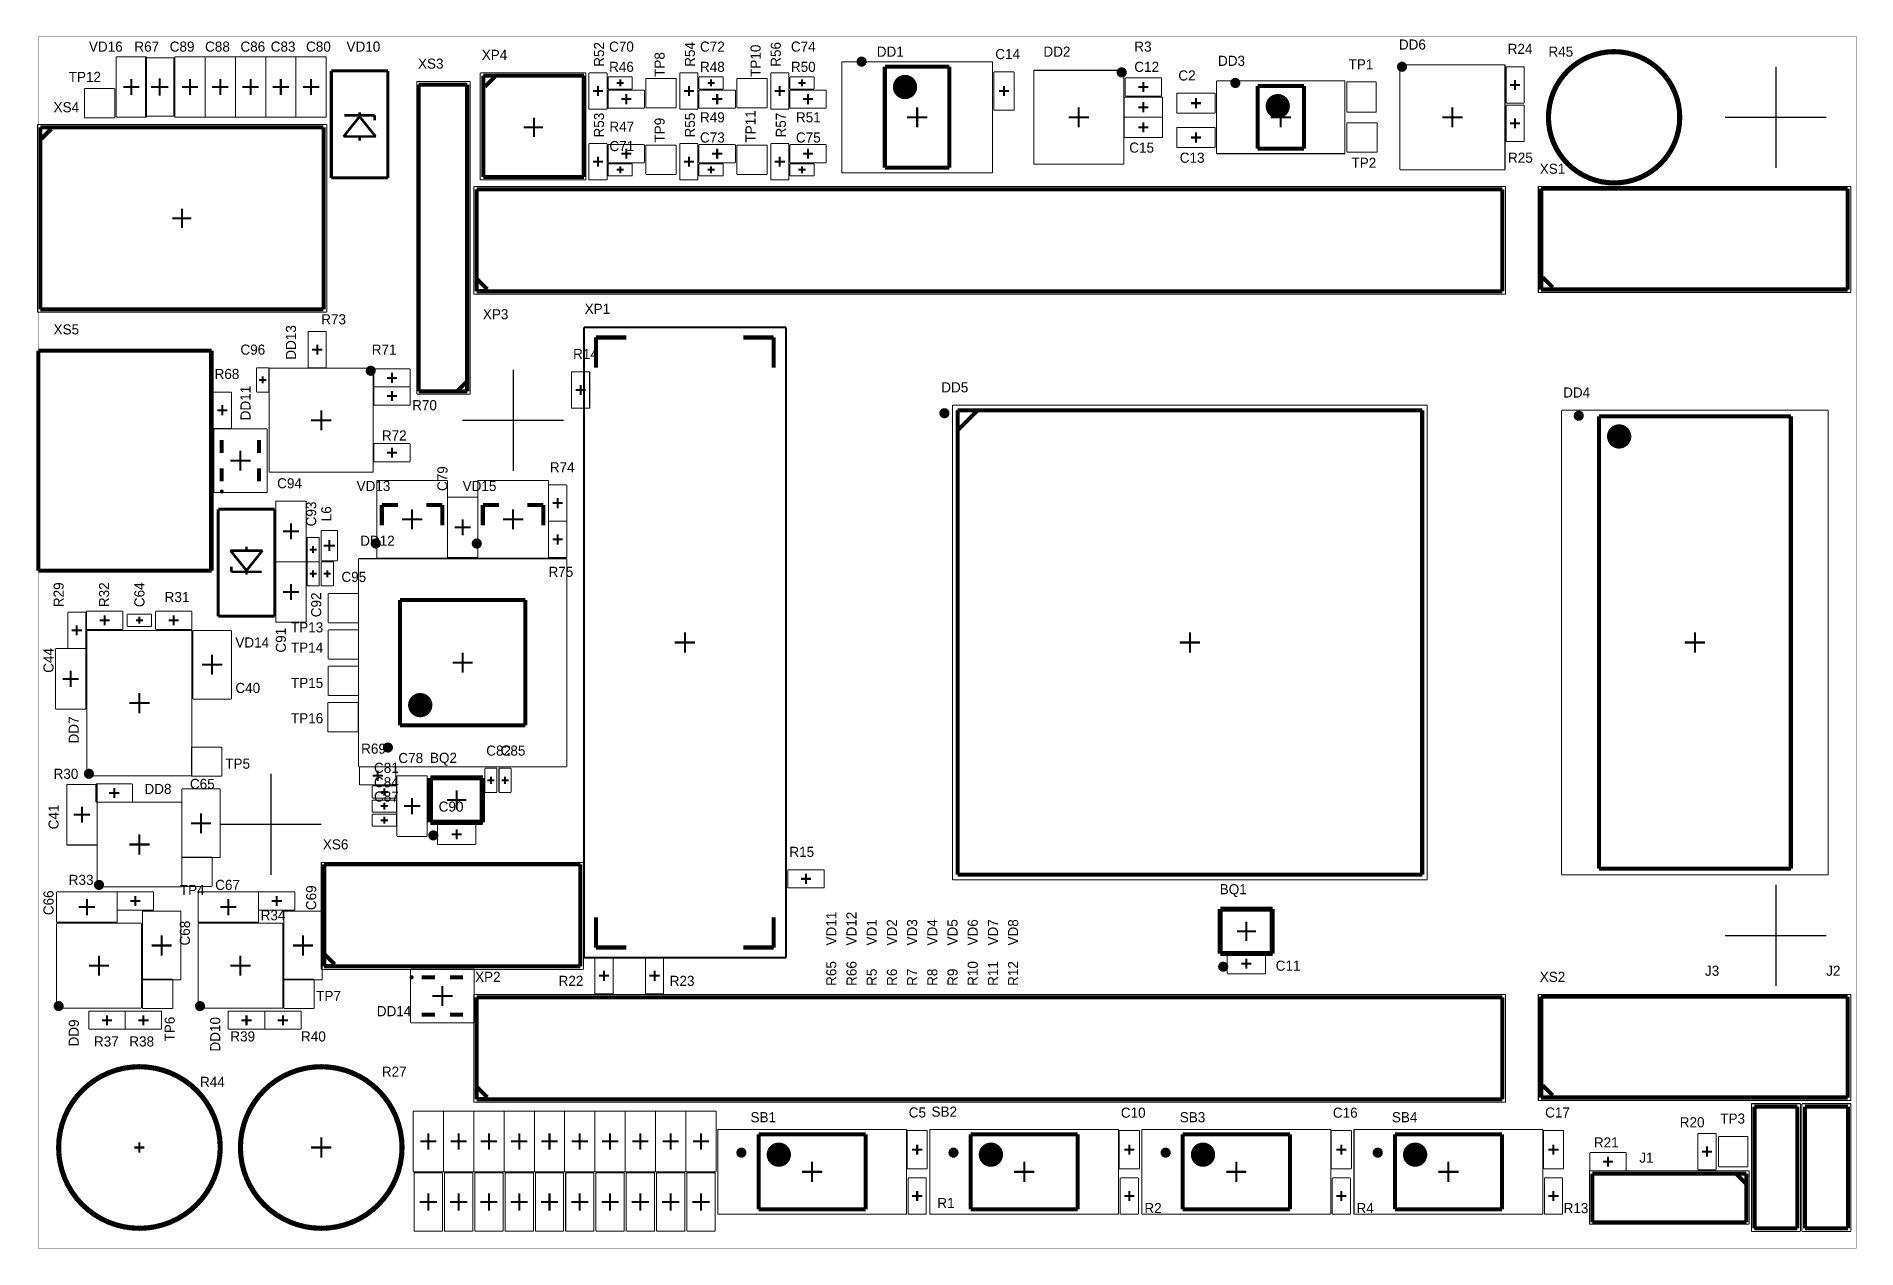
# Model space of a CAD drawing. Header units: millimetres. Extents: x 50 to 311, y 50 to 110.
# Drawn here: x 49.9 to 140, y 50 to 110 of the extents above; entities that cross this region are included whole.
import ezdxf

# ---------------------------------------------------------------- set-up
doc = ezdxf.new("R2010")
doc.units = ezdxf.units.MM
for name, color, linetype in [('KeepOutLayer', 6, 'Continuous'), ('Mechanical15', 82, 'Continuous'), ('TopOverlay', 2, 'Continuous')]:
    doc.layers.add(name, color=color, linetype=linetype)

msp = doc.modelspace()

# ---------------------------------------------------------------- texts
at = {"layer": 'TopOverlay'}
for s, p in [('VD16', (52.5, 109.25)), ('R67', (54.75, 109.25)), ('C89', (56.5, 109.25)), ('C88', (58.25, 109.25)), ('C86', (60, 109.25)), ('C83', (61.5, 109.25)), ('C80', (63.25, 109.25)), ('VD10', (65.25, 109.25)), ('XP4', (71.947, 108.842)), ('C70', (78.25, 109.25)), ('C72', (82.75, 109.25)), ('C74', (87.25, 109.25)), ('DD1', (91.5, 109)), ('C14', (97.367, 108.881)), ('DD2', (99.75, 109)), ('R3', (104.25, 109.25)), ('DD3', (108.393, 108.546)), ('DD6', (117.347, 109.352)), ('R24', (122.734, 109.139)), ('R45', (124.75, 109)), ('TP12', (51.5, 107.75)), ('XS3', (68.79, 108.407)), ('R46', (78.25, 108.25)), ('R48', (82.75, 108.25)), ('R50', (87.25, 108.25)), ('C12', (104.25, 108.25)), ('C2', (106.43, 107.822)), ('TP1', (114.856, 108.376)), ('XS4', (50.75, 106.25)), ('R47', (78.265, 105.289)), ('R49', (82.75, 105.75)), ('R51', (87.5, 105.75)), ('C71', (78.265, 104.324)), ('C73', (82.75, 104.75)), ('C75', (87.5, 104.75)), ('C15', (104, 104.25)), ('C13', (106.5, 103.75)), ('TP2', (115, 103.5)), ('R25', (122.75, 103.75)), ('XS1', (124.321, 103.203)), ('XP3', (72, 96)), ('XP1', (77.041, 96.269)), ('XS5', (50.75, 95.25)), ('R73', (64, 95.75)), ('C96', (60, 94.25)), ('R71', (66.5, 94.25)), ('R14', (76.468, 94.033)), ('R68', (58.72, 93.043)), ('DD5', (94.694, 92.382)), ('R70', (68.5, 91.5)), ('DD4', (125.478, 92.128)), ('R72', (67, 90)), ('R74', (75.316, 88.424)), ('C94', (61.819, 87.633)), ('VD13', (65.75, 87.5)), ('VD15', (71, 87.5)), ('DD12', (65.927, 84.788)), ('C95', (65, 83)), ('R75', (75.25, 83.25)), ('R31', (56.25, 82)), ('VD14', (59.75, 79.75)), ('TP13', (62.5, 80.5)), ('TP14', (62.5, 79.5)), ('C40', (59.75, 77.5)), ('TP15', (62.5, 77.75)), ('TP16', (62.5, 76)), ('R69', (65.975, 74.495)), ('C82', (72.17, 74.399)), ('C85', (72.881, 74.399)), ('TP5', (59.25, 73.75)), ('C81', (66.611, 73.545)), ('C78', (67.819, 74.032)), ('BQ2', (69.382, 74.041)), ('R30', (50.75, 73.25)), ('DD8', (55.25, 72.5)), ('C65', (57.5, 72.75)), ('C84', (66.611, 72.833)), ('C87', (66.611, 72.122)), ('C90', (69.814, 71.628)), ('XS6', (64.081, 69.756)), ('R15', (87.175, 69.386)), ('R33', (51.5, 68)), ('TP4', (57, 67.5)), ('C67', (58.75, 67.75)), ('BQ1', (108.478, 67.538)), ('R34', (61, 66.25)), ('C11', (111.25, 63.75)), ('J3', (132.5, 63.5)), ('J2', (138.5, 63.5)), ('XP2', (71.616, 63.198)), ('R22', (75.75, 63)), ('R23', (81.25, 63)), ('XS2', (124.321, 63.198)), ('TP7', (63.75, 62.25)), ('DD14', (66.75, 61.5)), ('R37', (52.75, 60)), ('R38', (54.5, 60)), ('R39', (59.5, 60.25)), ('R40', (63, 60.25)), ('R27', (67, 58.5)), ('R44', (58, 58)), ('C5', (93.084, 56.484)), ('SB2', (94.21, 56.525)), ('C10', (103.582, 56.474)), ('C16', (114.079, 56.474)), ('C17', (124.587, 56.484)), ('SB1', (85.25, 56.25)), ('SB3', (106.5, 56.25)), ('SB4', (117, 56.25)), ('R20', (131.25, 56)), ('TP3', (133.259, 56.182)), ('R21', (127, 55)), ('J1', (129.25, 54.25)), ('R1', (94.5, 52)), ('R2', (104.75, 51.75)), ('R4', (115.25, 51.75)), ('R13', (125.5, 51.75))]:
    msp.add_text(s, height=0.5, dxfattribs=at).set_placement(p)
for s, p in [('R52', (78, 108.5)), ('TP8', (81, 108)), ('R54', (82.5, 108.5)), ('TP10', (85.75, 108)), ('R56', (86.75, 108.5)), ('R53', (78, 105)), ('TP9', (81, 104.75)), ('R55', (82.5, 105)), ('TP11', (85.5, 104.75)), ('R57', (87, 105)), ('DD13', (62.75, 94)), ('DD11', (60.5, 91)), ('C79', (70.25, 87.5)), ('C93', (63.75, 85.75)), ('L6', (64.5, 86)), ('R29', (51.25, 81.75)), ('R32', (53.5, 81.75)), ('C64', (55.25, 81.75)), ('C92', (64, 81.25)), ('C91', (62.25, 79.5)), ('C44', (50.75, 78.5)), ('DD7', (52, 75)), ('C41', (51, 70.75)), ('C66', (50.75, 66.5)), ('C69', (63.75, 66.75)), ('C68', (57.5, 65)), ('VD11', (89.5, 65)), ('VD12', (90.5, 65)), ('VD1', (91.5, 65)), ('VD2', (92.5, 65)), ('VD3', (93.5, 65)), ('VD4', (94.5, 65)), ('VD5', (95.5, 65)), ('VD6', (96.5, 65)), ('VD7', (97.5, 65)), ('VD8', (98.5, 65)), ('R65', (89.5, 63)), ('R66', (90.5, 63)), ('R10', (96.5, 63)), ('R11', (97.5, 63)), ('R12', (98.5, 63)), ('R5', (91.5, 63)), ('R6', (92.5, 63)), ('R7', (93.5, 63)), ('R8', (94.5, 63)), ('R9', (95.5, 63)), ('DD9', (52, 60)), ('TP6', (56.75, 60.25)), ('DD10', (59, 59.75))]:
    msp.add_text(s, height=0.5, rotation=90, dxfattribs=at).set_placement(p)

# ---------------------------------------------------------------- linework, layer by layer
for p, q in [((136, 108.5), (136, 103.5)), ((133.5, 106), (138.5, 106)), ((73.5, 93.5), (73.5, 88.5)), ((71, 91), (76, 91)), ((61.5, 73.5), (61.5, 68.5)), ((59, 71), (64, 71)), ((136, 68), (136, 63)), ((133.5, 65.5), (138.5, 65.5))]:
    msp.add_line(p, q)
at = {"layer": 'KeepOutLayer', "lineweight": 70, "const_width": 0.01}
for points in [[(50, 110), (140, 110)], [(50, 50), (50, 110)], [(140, 50), (140, 110)], [(50, 50), (140, 50)]]:
    msp.add_lwpolyline(points, dxfattribs=at)
at = {"layer": 'Mechanical15'}
for p, q in [((65.9, 106.05), (65.1, 105.05)), ((66.7, 105.05), (65.9, 106.05)), ((65.1, 105.05), (66.7, 105.05)), ((61.1, 84.55), (59.5, 84.55)), ((59.5, 84.55), (60.3, 83.55)), ((60.3, 83.55), (61.1, 84.55))]:
    msp.add_line(p, q, dxfattribs=at)
for points, const_width in [([(53.85, 109), (55.35, 109)], 0.05), ([(53.85, 106), (53.85, 109)], 0.05), ([(55.3, 108.95), (56.7, 108.95)], 0.05), ([(55.3, 106.05), (55.3, 108.95)], 0.05), ([(55.35, 106), (55.35, 109)], 0.05), ([(56.7, 106.05), (56.7, 108.95)], 0.05), ([(56.75, 109), (58.25, 109)], 0.05), ([(56.75, 106), (56.75, 109)], 0.05), ([(58.25, 109), (59.75, 109)], 0.05), ([(58.25, 106), (58.25, 109)], 0.05), ([(58.25, 106), (58.25, 109)], 0.05), ([(59.75, 109), (61.25, 109)], 0.05), ([(59.75, 106), (59.75, 109)], 0.05), ([(59.75, 106), (59.75, 109)], 0.05), ([(61.25, 109), (62.75, 109)], 0.05), ([(61.25, 106), (61.25, 109)], 0.05), ([(61.25, 106), (61.25, 109)], 0.05), ([(62.75, 109), (64.25, 109)], 0.05), ([(62.75, 106), (62.75, 109)], 0.05), ([(62.75, 106), (62.75, 109)], 0.05), ([(64.25, 106), (64.25, 109)], 0.05), ([(64.5, 108.3), (67.3, 108.3)], 0.15), ([(64.5, 103), (64.5, 108.3)], 0.15), ([(67.3, 103), (67.3, 108.3)], 0.15), ([(71.875, 102.9), (71.875, 108.2)], 0.05), ([(71.875, 108.2), (77.1, 108.2)], 0.05), ([(77.1, 102.9), (77.1, 108.2)], 0.05), ([(77.25, 106.4), (77.25, 108.2)], 0.05), ([(77.25, 108.2), (78.15, 108.2)], 0.05), ([(78.15, 106.4), (78.15, 108.2)], 0.05), ([(81.75, 106.4), (81.75, 108.2)], 0.05), ([(81.75, 108.2), (82.65, 108.2)], 0.05), ([(82.65, 106.4), (82.65, 108.2)], 0.05), ([(86.25, 106.4), (86.25, 108.2)], 0.05), ([(86.25, 108.2), (87.15, 108.2)], 0.05), ([(87.15, 106.4), (87.15, 108.2)], 0.05), ([(89.775, 103.25), (89.775, 108.75)], 0.05), ([(89.775, 108.75), (97.225, 108.75)], 0.05), ([(97.225, 103.25), (97.225, 108.75)], 0.05), ([(97.301, 108.25), (98.301, 108.25)], 0.05), ([(97.301, 106.35), (97.301, 108.25)], 0.05), ([(98.301, 106.35), (98.301, 108.25)], 0.05), ([(99.275, 108.325), (103.725, 108.325)], 0.05), ([(99.275, 103.675), (99.275, 108.325)], 0.05), ([(103.725, 103.675), (103.725, 108.325)], 0.05), ([(117.4, 103.4), (117.4, 108.6)], 0.05), ([(117.4, 108.6), (122.6, 108.6)], 0.05), ([(122.6, 103.4), (122.6, 108.6)], 0.05), ([(122.65, 106.7), (122.65, 108.5)], 0.05), ([(122.65, 108.5), (123.55, 108.5)], 0.05), ([(123.55, 106.7), (123.55, 108.5)], 0.05), ([(52.275, 107.425), (53.775, 107.425)], 0.05), ([(52.275, 105.975), (52.275, 107.425)], 0.05), ([(53.775, 105.975), (53.775, 107.425)], 0.05), ([(54.2, 107.5), (55, 107.5)], 0.1), ([(54.6, 107.1), (54.6, 107.9)], 0.1), ([(55.575, 107.5), (56.425, 107.5)], 0.1), ([(56, 107.075), (56, 107.925)], 0.1), ([(57.1, 107.5), (57.9, 107.5)], 0.1), ([(57.5, 107.1), (57.5, 107.9)], 0.1), ([(58.6, 107.5), (59.4, 107.5)], 0.1), ([(59, 107.1), (59, 107.9)], 0.1), ([(60.1, 107.5), (60.9, 107.5)], 0.1), ([(60.5, 107.1), (60.5, 107.9)], 0.1), ([(61.6, 107.5), (62.4, 107.5)], 0.1), ([(62, 107.1), (62, 107.9)], 0.1), ([(63.1, 107.5), (63.9, 107.5)], 0.1), ([(63.5, 107.1), (63.5, 107.9)], 0.1), ([(68.725, 92.3), (68.725, 107.775)], 0.05), ([(68.725, 107.775), (71.375, 107.775)], 0.05), ([(71.375, 92.3), (71.375, 107.775)], 0.05), ([(77.45, 107.3), (77.95, 107.3)], 0.1), ([(77.7, 107.05), (77.7, 107.55)], 0.1), ([(78.2, 108), (79.4, 108)], 0.05), ([(78.2, 107.4), (78.2, 108)], 0.05), ([(78.2, 107.4), (79.4, 107.4)], 0.05), ([(78.2, 107.35), (80, 107.35)], 0.05), ([(78.2, 106.45), (78.2, 107.35)], 0.05), ([(78.625, 107.7), (78.975, 107.7)], 0.1), ([(78.8, 107.525), (78.8, 107.875)], 0.1), ([(79.4, 107.4), (79.4, 108)], 0.05), ([(80, 106.45), (80, 107.35)], 0.05), ([(80.075, 107.925), (81.575, 107.925)], 0.05), ([(80.075, 106.475), (80.075, 107.925)], 0.05), ([(81.575, 106.475), (81.575, 107.925)], 0.05), ([(81.95, 107.3), (82.45, 107.3)], 0.1), ([(82.2, 107.05), (82.2, 107.55)], 0.1), ([(82.7, 108), (83.9, 108)], 0.05), ([(82.7, 107.4), (82.7, 108)], 0.05), ([(82.7, 107.4), (83.9, 107.4)], 0.05), ([(82.7, 107.35), (84.5, 107.35)], 0.05), ([(82.7, 106.45), (82.7, 107.35)], 0.05), ([(83.125, 107.7), (83.475, 107.7)], 0.1), ([(83.3, 107.525), (83.3, 107.875)], 0.1), ([(83.9, 107.4), (83.9, 108)], 0.05), ([(84.5, 106.45), (84.5, 107.35)], 0.05), ([(84.575, 107.925), (86.075, 107.925)], 0.05), ([(84.575, 106.475), (84.575, 107.925)], 0.05), ([(86.075, 106.475), (86.075, 107.925)], 0.05), ([(86.45, 107.3), (86.95, 107.3)], 0.1), ([(86.7, 107.05), (86.7, 107.55)], 0.1), ([(87.2, 108), (88.4, 108)], 0.05), ([(87.2, 107.4), (87.2, 108)], 0.05), ([(87.2, 107.4), (88.4, 107.4)], 0.05), ([(87.2, 107.35), (89, 107.35)], 0.05), ([(87.2, 106.45), (87.2, 107.35)], 0.05), ([(87.625, 107.7), (87.975, 107.7)], 0.1), ([(87.8, 107.525), (87.8, 107.875)], 0.1), ([(88.4, 107.4), (88.4, 108)], 0.05), ([(89, 106.45), (89, 107.35)], 0.05), ([(97.551, 107.3), (98.051, 107.3)], 0.1), ([(97.801, 107.05), (97.801, 107.55)], 0.1), ([(103.8, 107.95), (105.6, 107.95)], 0.05), ([(103.8, 107.05), (103.8, 107.95)], 0.05), ([(104.45, 107.5), (104.95, 107.5)], 0.1), ([(104.7, 107.25), (104.7, 107.75)], 0.1), ([(105.6, 107.05), (105.6, 107.95)], 0.05), ([(106.35, 106.2), (106.35, 107.2)], 0.05), ([(106.35, 107.2), (108.25, 107.2)], 0.05), ([(108.25, 106.2), (108.25, 107.2)], 0.05), ([(108.325, 104.2), (108.325, 107.8)], 0.05), ([(108.325, 107.8), (114.675, 107.8)], 0.05), ([(114.675, 104.2), (114.675, 107.8)], 0.05), ([(114.775, 106.25), (114.775, 107.75)], 0.05), ([(114.775, 107.75), (116.225, 107.75)], 0.05), ([(116.225, 106.25), (116.225, 107.75)], 0.05), ([(122.85, 107.6), (123.35, 107.6)], 0.1), ([(123.1, 107.35), (123.1, 107.85)], 0.1), ([(77.25, 106.4), (78.15, 106.4)], 0.05), ([(78.2, 106.45), (80, 106.45)], 0.05), ([(78.85, 106.9), (79.35, 106.9)], 0.1), ([(79.1, 106.65), (79.1, 107.15)], 0.1), ([(80.075, 106.475), (81.575, 106.475)], 0.05), ([(81.75, 106.4), (82.65, 106.4)], 0.05), ([(82.7, 106.45), (84.5, 106.45)], 0.05), ([(83.35, 106.9), (83.85, 106.9)], 0.1), ([(83.6, 106.65), (83.6, 107.15)], 0.1), ([(84.575, 106.475), (86.075, 106.475)], 0.05), ([(86.25, 106.4), (87.15, 106.4)], 0.05), ([(87.2, 106.45), (89, 106.45)], 0.05), ([(87.85, 106.9), (88.35, 106.9)], 0.1), ([(88.1, 106.65), (88.1, 107.15)], 0.1), ([(93.5, 105.5), (93.5, 106.5)], 0.1), ([(97.301, 106.35), (98.301, 106.35)], 0.05), ([(101.5, 105.5), (101.5, 106.5)], 0.1), ([(103.75, 106), (103.75, 107)], 0.05), ([(103.75, 107), (105.65, 107)], 0.05), ([(103.8, 107.05), (105.6, 107.05)], 0.05), ([(104.45, 106.5), (104.95, 106.5)], 0.1), ([(104.7, 106.25), (104.7, 106.75)], 0.1), ([(105.65, 106), (105.65, 107)], 0.05), ([(107.05, 106.7), (107.55, 106.7)], 0.1), ([(107.3, 106.45), (107.3, 106.95)], 0.1), ([(111.5, 105.5), (111.5, 106.5)], 0.1), ([(120, 105.5), (120, 106.5)], 0.1), ([(122.65, 106.7), (123.55, 106.7)], 0.05), ([(122.65, 104.8), (122.65, 106.6)], 0.05), ([(122.65, 106.6), (123.55, 106.6)], 0.05), ([(123.55, 104.8), (123.55, 106.6)], 0.05), ([(49.95, 96.35), (49.95, 105.65)], 0.05), ([(49.95, 105.65), (64.275, 105.65)], 0.05), ([(52.275, 105.975), (53.775, 105.975)], 0.05), ([(53.85, 106), (55.35, 106)], 0.05), ([(55.3, 106.05), (56.7, 106.05)], 0.05), ([(56.75, 106), (58.25, 106)], 0.05), ([(58.25, 106), (59.75, 106)], 0.05), ([(59.75, 106), (61.25, 106)], 0.05), ([(61.25, 106), (62.75, 106)], 0.05), ([(62.75, 106), (64.25, 106)], 0.05), ([(64.275, 96.35), (64.275, 105.65)], 0.05), ([(65.11, 105.05), (65.9, 106.038)], 0.127), ([(65.15, 106.1), (66.65, 106.1)], 0.127), ([(65.9, 106.038), (65.9, 106.25)], 0.127), ([(65.9, 106.038), (66.69, 105.05)], 0.127), ([(66.65, 105.85), (66.65, 106.1)], 0.127), ([(74.025, 105.5), (74.975, 105.5)], 0.1), ([(74.525, 105.025), (74.525, 105.975)], 0.1), ([(93, 106), (94, 106)], 0.1), ([(101, 106), (102, 106)], 0.1), ([(103.75, 106), (105.65, 106)], 0.05), ([(103.75, 105), (103.75, 106)], 0.05), ([(103.75, 106), (105.65, 106)], 0.05), ([(104.45, 105.5), (104.95, 105.5)], 0.1), ([(104.7, 105.25), (104.7, 105.75)], 0.1), ([(105.65, 105), (105.65, 106)], 0.05), ([(106.35, 106.2), (108.25, 106.2)], 0.05), ([(106.35, 104.5), (106.35, 105.5)], 0.05), ([(106.35, 105.5), (108.25, 105.5)], 0.05), ([(108.25, 104.5), (108.25, 105.5)], 0.05), ([(111, 106), (112, 106)], 0.1), ([(114.775, 106.25), (116.225, 106.25)], 0.05), ([(114.775, 105.725), (116.275, 105.725)], 0.05), ([(114.775, 104.275), (114.775, 105.725)], 0.05), ([(116.275, 104.275), (116.275, 105.725)], 0.05), ([(119.5, 106), (120.5, 106)], 0.1), ([(122.85, 105.7), (123.35, 105.7)], 0.1), ([(123.1, 105.45), (123.1, 105.95)], 0.1), ([(65.11, 105.05), (66.69, 105.05)], 0.127), ([(65.9, 104.85), (65.9, 105.05)], 0.127), ([(77.25, 102.9), (77.25, 104.7)], 0.05), ([(77.25, 104.7), (78.15, 104.7)], 0.05), ([(78.15, 102.9), (78.15, 104.7)], 0.05), ([(78.2, 104.65), (80, 104.65)], 0.05), ([(78.2, 103.75), (78.2, 104.65)], 0.05), ([(80, 103.75), (80, 104.65)], 0.05), ([(80.075, 104.625), (81.575, 104.625)], 0.05), ([(80.075, 103.175), (80.075, 104.625)], 0.05), ([(81.575, 103.175), (81.575, 104.625)], 0.05), ([(81.75, 102.9), (81.75, 104.7)], 0.05), ([(81.75, 104.7), (82.65, 104.7)], 0.05), ([(82.65, 102.9), (82.65, 104.7)], 0.05), ([(82.7, 104.65), (84.5, 104.65)], 0.05), ([(82.7, 103.75), (82.7, 104.65)], 0.05), ([(84.5, 103.75), (84.5, 104.65)], 0.05), ([(84.575, 104.625), (86.075, 104.625)], 0.05), ([(84.575, 103.175), (84.575, 104.625)], 0.05), ([(86.075, 103.175), (86.075, 104.625)], 0.05), ([(86.25, 102.9), (86.25, 104.7)], 0.05), ([(86.25, 104.7), (87.15, 104.7)], 0.05), ([(87.15, 102.9), (87.15, 104.7)], 0.05), ([(87.2, 104.65), (89, 104.65)], 0.05), ([(87.2, 103.75), (87.2, 104.65)], 0.05), ([(89, 103.75), (89, 104.65)], 0.05), ([(103.75, 105), (105.65, 105)], 0.05), ([(106.35, 104.5), (108.25, 104.5)], 0.05), ([(107.05, 105), (107.55, 105)], 0.1), ([(107.3, 104.75), (107.3, 105.25)], 0.1), ([(122.65, 104.8), (123.55, 104.8)], 0.05), ([(77.45, 103.8), (77.95, 103.8)], 0.1), ([(77.7, 103.55), (77.7, 104.05)], 0.1), ([(78.2, 103.75), (80, 103.75)], 0.05), ([(78.2, 103.7), (79.4, 103.7)], 0.05), ([(78.2, 103.1), (78.2, 103.7)], 0.05), ([(78.8, 103.225), (78.8, 103.575)], 0.1), ([(78.85, 104.2), (79.35, 104.2)], 0.1), ([(79.1, 103.95), (79.1, 104.45)], 0.1), ([(79.4, 103.1), (79.4, 103.7)], 0.05), ([(81.95, 103.8), (82.45, 103.8)], 0.1), ([(82.2, 103.55), (82.2, 104.05)], 0.1), ([(82.7, 103.75), (84.5, 103.75)], 0.05), ([(82.7, 103.7), (83.9, 103.7)], 0.05), ([(82.7, 103.1), (82.7, 103.7)], 0.05), ([(83.3, 103.225), (83.3, 103.575)], 0.1), ([(83.35, 104.2), (83.85, 104.2)], 0.1), ([(83.6, 103.95), (83.6, 104.45)], 0.1), ([(83.9, 103.1), (83.9, 103.7)], 0.05), ([(86.45, 103.8), (86.95, 103.8)], 0.1), ([(86.7, 103.55), (86.7, 104.05)], 0.1), ([(87.2, 103.75), (89, 103.75)], 0.05), ([(87.2, 103.7), (88.4, 103.7)], 0.05), ([(87.2, 103.1), (87.2, 103.7)], 0.05), ([(87.8, 103.225), (87.8, 103.575)], 0.1), ([(87.85, 104.2), (88.35, 104.2)], 0.1), ([(88.1, 103.95), (88.1, 104.45)], 0.1), ([(88.4, 103.1), (88.4, 103.7)], 0.05), ([(99.275, 103.675), (103.725, 103.675)], 0.05), ([(108.325, 104.2), (114.675, 104.2)], 0.05), ([(114.775, 104.275), (116.275, 104.275)], 0.05), ([(64.5, 103), (67.3, 103)], 0.15), ([(71.875, 102.9), (77.1, 102.9)], 0.05), ([(77.25, 102.9), (78.15, 102.9)], 0.05), ([(78.2, 103.1), (79.4, 103.1)], 0.05), ([(78.625, 103.4), (78.975, 103.4)], 0.1), ([(80.075, 103.175), (81.575, 103.175)], 0.05), ([(81.75, 102.9), (82.65, 102.9)], 0.05), ([(82.7, 103.1), (83.9, 103.1)], 0.05), ([(83.125, 103.4), (83.475, 103.4)], 0.1), ([(84.575, 103.175), (86.075, 103.175)], 0.05), ([(86.25, 102.9), (87.15, 102.9)], 0.05), ([(87.2, 103.1), (88.4, 103.1)], 0.05), ([(87.625, 103.4), (87.975, 103.4)], 0.1), ([(89.775, 103.25), (97.225, 103.25)], 0.05), ([(117.4, 103.4), (122.6, 103.4)], 0.05), ([(71.55, 102.575), (122.625, 102.575)], 0.05), ([(71.55, 97.24), (71.55, 102.575)], 0.05), ([(122.625, 97.24), (122.625, 102.575)], 0.05), ([(124.25, 97.325), (124.25, 102.575)], 0.05), ([(124.25, 102.575), (139.725, 102.575)], 0.05), ([(139.725, 97.325), (139.725, 102.575)], 0.05), ([(56.625, 101), (57.575, 101)], 0.1), ([(57.1, 100.525), (57.1, 101.475)], 0.1), ([(124.25, 97.325), (139.725, 97.325)], 0.05), ([(71.55, 97.24), (122.625, 97.24)], 0.05), ([(49.95, 96.35), (64.275, 96.35)], 0.05), ([(77, 64.4), (77, 95.6)], 0.1), ([(77, 95.6), (87, 95.6)], 0.1), ([(87, 64.4), (87, 95.6)], 0.1), ([(63.35, 93.6), (63.35, 95.4)], 0.05), ([(63.35, 95.4), (64.25, 95.4)], 0.05), ([(63.8, 94.25), (63.8, 94.75)], 0.1), ([(64.25, 93.6), (64.25, 95.4)], 0.05), ([(50, 94.45), (58.575, 94.45)], 0.2), ([(50, 83.55), (50, 94.45)], 0.2), ([(58.575, 83.55), (58.575, 94.45)], 0.2), ([(63.55, 94.5), (64.05, 94.5)], 0.1), ([(60.8, 92.4), (60.8, 93.6)], 0.05), ([(60.8, 93.6), (61.4, 93.6)], 0.05), ([(60.925, 93), (61.275, 93)], 0.1), ([(61.1, 92.825), (61.1, 93.175)], 0.1), ([(61.4, 92.4), (61.4, 93.6)], 0.05), ([(61.425, 88.425), (61.425, 93.575)], 0.05), ([(61.425, 93.575), (66.575, 93.575)], 0.05), ([(63.35, 93.6), (64.25, 93.6)], 0.05), ([(66.575, 88.425), (66.575, 93.575)], 0.05), ([(66.6, 93.55), (68.4, 93.55)], 0.05), ([(66.6, 92.65), (66.6, 93.55)], 0.05), ([(67.25, 93.1), (67.75, 93.1)], 0.1), ([(67.5, 92.85), (67.5, 93.35)], 0.1), ([(68.4, 92.65), (68.4, 93.55)], 0.05), ([(76.388, 91.6), (76.388, 93.4)], 0.05), ([(76.388, 93.4), (77.288, 93.4)], 0.05), ([(77.288, 91.6), (77.288, 93.4)], 0.05), ([(58.65, 90.6), (58.65, 92.4)], 0.05), ([(58.65, 92.4), (59.55, 92.4)], 0.05), ([(59.55, 90.6), (59.55, 92.4)], 0.05), ([(60.8, 92.4), (61.4, 92.4)], 0.05), ([(66.6, 92.65), (68.4, 92.65)], 0.05), ([(66.6, 91.75), (66.6, 92.65)], 0.05), ([(66.6, 92.65), (68.4, 92.65)], 0.05), ([(67.25, 92.2), (67.75, 92.2)], 0.1), ([(67.5, 91.95), (67.5, 92.45)], 0.1), ([(68.4, 91.75), (68.4, 92.65)], 0.05), ([(68.725, 92.3), (71.375, 92.3)], 0.05), ([(76.588, 92.5), (77.088, 92.5)], 0.1), ([(76.838, 92.25), (76.838, 92.75)], 0.1), ([(58.85, 91.5), (59.35, 91.5)], 0.1), ([(59.1, 91.25), (59.1, 91.75)], 0.1), ([(63.5, 91), (64.5, 91)], 0.1), ([(64, 90.5), (64, 91.5)], 0.1), ([(66.6, 91.75), (68.4, 91.75)], 0.05), ([(76.388, 91.6), (77.288, 91.6)], 0.05), ([(95.25, 68.25), (95.25, 91.75)], 0.05), ([(95.25, 91.75), (118.75, 91.75)], 0.05), ([(118.75, 68.25), (118.75, 91.75)], 0.05), ([(125.4, 91.5), (138.6, 91.5)], 0.05), ([(125.4, 68.5), (125.4, 91.5)], 0.05), ([(138.6, 68.5), (138.6, 91.5)], 0.05), ([(58.65, 90.6), (59.55, 90.6)], 0.05), ([(58.675, 87.425), (58.675, 90.575)], 0.05), ([(58.675, 90.575), (61.325, 90.575)], 0.05), ([(61.325, 87.425), (61.325, 90.575)], 0.05), ([(128.1, 90.1), (128.1, 90.7)], 0.05), ([(60, 88.5), (60, 89.5)], 0.1), ([(66.6, 89.85), (68.4, 89.85)], 0.05), ([(66.6, 88.95), (66.6, 89.85)], 0.05), ([(67.25, 89.4), (67.75, 89.4)], 0.1), ([(67.5, 89.15), (67.5, 89.65)], 0.1), ([(68.4, 88.95), (68.4, 89.85)], 0.05), ([(59.5, 89), (60.5, 89)], 0.1), ([(61.425, 88.425), (66.575, 88.425)], 0.05), ([(66.6, 88.95), (68.4, 88.95)], 0.05), ([(58.675, 87.425), (61.325, 87.425)], 0.05), ([(66.75, 88.025), (70.25, 88.025)], 0.05), ([(66.75, 84.175), (66.75, 88.025)], 0.05), ([(70.25, 84.175), (70.25, 88.025)], 0.05), ([(71.75, 88.025), (75.25, 88.025)], 0.05), ([(71.75, 84.175), (71.75, 88.025)], 0.05), ([(75.25, 84.175), (75.25, 88.025)], 0.05), ([(75.25, 86), (75.25, 87.8)], 0.05), ([(75.25, 87.8), (76.15, 87.8)], 0.05), ([(76.15, 86), (76.15, 87.8)], 0.05), ([(58.9, 86.6), (61.7, 86.6)], 0.15), ([(58.9, 81.3), (58.9, 86.6)], 0.15), ([(61.7, 81.3), (61.7, 86.6)], 0.15), ([(61.75, 87), (63.25, 87)], 0.05), ([(61.75, 84), (61.75, 87)], 0.05), ([(63.25, 84), (63.25, 87)], 0.05), ([(68.5, 85.6), (68.5, 86.6)], 0.1), ([(70.25, 87.2), (71.75, 87.2)], 0.05), ([(70.25, 84.2), (70.25, 87.2)], 0.05), ([(71.75, 84.2), (71.75, 87.2)], 0.05), ([(73.5, 85.6), (73.5, 86.6)], 0.1), ([(75.45, 86.9), (75.95, 86.9)], 0.1), ([(75.7, 86.65), (75.7, 87.15)], 0.1), ([(62.5, 85.1), (62.5, 85.9)], 0.1), ([(68, 86.1), (69, 86.1)], 0.1), ([(70.6, 85.7), (71.4, 85.7)], 0.1), ([(71, 85.3), (71, 86.1)], 0.1), ([(73, 86.1), (74, 86.1)], 0.1), ([(75.25, 86), (76.15, 86)], 0.05), ([(75.25, 84.2), (75.25, 86)], 0.05), ([(75.25, 86), (76.15, 86)], 0.05), ([(76.15, 84.2), (76.15, 86)], 0.05), ([(60.3, 84.55), (60.3, 84.75)], 0.127), ([(62.1, 85.5), (62.9, 85.5)], 0.1), ([(63.3, 84), (63.3, 85.2)], 0.05), ([(63.3, 85.2), (63.9, 85.2)], 0.05), ([(63.6, 84.425), (63.6, 84.775)], 0.1), ([(63.9, 84), (63.9, 85.2)], 0.05), ([(64, 84.05), (64, 85.55)], 0.05), ([(64, 85.55), (64.8, 85.55)], 0.05), ([(64.125, 84.8), (64.675, 84.8)], 0.1), ([(64.4, 84.525), (64.4, 85.075)], 0.1), ([(64.8, 84.05), (64.8, 85.55)], 0.05), ([(75.45, 85.1), (75.95, 85.1)], 0.1), ([(75.7, 84.85), (75.7, 85.35)], 0.1), ([(59.51, 84.55), (60.3, 83.562)], 0.127), ([(59.51, 84.55), (61.09, 84.55)], 0.127), ([(59.55, 83.5), (59.55, 83.75)], 0.127), ([(60.3, 83.562), (61.09, 84.55)], 0.127), ([(61.75, 84), (63.25, 84)], 0.05), ([(61.75, 81), (61.75, 84)], 0.05), ([(61.75, 84), (63.25, 84)], 0.05), ([(63.25, 81), (63.25, 84)], 0.05), ([(63.3, 82.8), (63.3, 84)], 0.05), ([(63.3, 84), (63.9, 84)], 0.05), ([(63.3, 84), (63.9, 84)], 0.05), ([(63.425, 84.6), (63.775, 84.6)], 0.1), ([(63.9, 82.8), (63.9, 84)], 0.05), ([(64, 84.05), (64.8, 84.05)], 0.05), ([(64, 82.8), (64, 84)], 0.05), ([(64, 84), (64.6, 84)], 0.05), ([(64.6, 82.8), (64.6, 84)], 0.05), ([(65.85, 73.85), (65.85, 84.15)], 0.05), ([(65.85, 84.15), (76.15, 84.15)], 0.05), ([(66.75, 84.175), (70.25, 84.175)], 0.05), ([(70.25, 84.2), (71.75, 84.2)], 0.05), ([(71.75, 84.175), (75.25, 84.175)], 0.05), ([(75.25, 84.2), (76.15, 84.2)], 0.05), ([(76.15, 73.85), (76.15, 84.15)], 0.05), ([(50, 83.55), (58.575, 83.55)], 0.2), ([(59.55, 83.5), (61.05, 83.5)], 0.127), ([(60.3, 83.35), (60.3, 83.562)], 0.127), ([(62.5, 82.1), (62.5, 82.9)], 0.1), ([(63.425, 83.4), (63.775, 83.4)], 0.1), ([(63.6, 83.225), (63.6, 83.575)], 0.1), ([(64.125, 83.4), (64.475, 83.4)], 0.1), ([(64.3, 83.225), (64.3, 83.575)], 0.1), ([(62.1, 82.5), (62.9, 82.5)], 0.1), ([(63.3, 82.8), (63.9, 82.8)], 0.05), ([(64, 82.8), (64.6, 82.8)], 0.05), ([(64.35, 82.425), (65.85, 82.425)], 0.05), ([(64.35, 80.975), (64.35, 82.425)], 0.05), ([(65.85, 80.975), (65.85, 82.425)], 0.05), ([(51.45, 79.7), (51.45, 81.5)], 0.05), ([(51.45, 81.5), (52.35, 81.5)], 0.05), ([(52.35, 79.7), (52.35, 81.5)], 0.05), ([(52.375, 81.55), (54.175, 81.55)], 0.05), ([(52.375, 80.65), (52.375, 81.55)], 0.05), ([(53.025, 81.1), (53.525, 81.1)], 0.1), ([(53.275, 80.85), (53.275, 81.35)], 0.1), ([(54.175, 80.65), (54.175, 81.55)], 0.05), ([(54.4, 81.4), (55.6, 81.4)], 0.05), ([(54.4, 80.8), (54.4, 81.4)], 0.05), ([(54.825, 81.1), (55.175, 81.1)], 0.1), ([(55, 80.925), (55, 81.275)], 0.1), ([(55.6, 80.8), (55.6, 81.4)], 0.05), ([(55.8, 81.55), (57.6, 81.55)], 0.05), ([(55.8, 80.65), (55.8, 81.55)], 0.05), ([(56.45, 81.1), (56.95, 81.1)], 0.1), ([(56.7, 80.85), (56.7, 81.35)], 0.1), ([(57.6, 80.65), (57.6, 81.55)], 0.05), ([(58.9, 81.3), (61.7, 81.3)], 0.15), ([(51.65, 80.6), (52.15, 80.6)], 0.1), ([(51.9, 80.35), (51.9, 80.85)], 0.1), ([(52.375, 80.65), (54.175, 80.65)], 0.05), ([(52.4, 73.4), (52.4, 80.6)], 0.05), ([(52.4, 80.6), (57.6, 80.6)], 0.05), ([(54.4, 80.8), (55.6, 80.8)], 0.05), ([(55.8, 80.65), (57.6, 80.65)], 0.05), ([(57.6, 73.4), (57.6, 80.6)], 0.05), ([(57.65, 80.6), (59.55, 80.6)], 0.05), ([(57.65, 77.2), (57.65, 80.6)], 0.05), ([(59.55, 77.2), (59.55, 80.6)], 0.05), ([(61.75, 81), (63.25, 81)], 0.05), ([(64.35, 80.975), (65.85, 80.975)], 0.05), ([(64.35, 80.625), (65.85, 80.625)], 0.05), ([(64.35, 79.175), (64.35, 80.625)], 0.05), ([(65.85, 79.175), (65.85, 80.625)], 0.05), ([(82, 79.5), (82, 80.5)], 0.1), ([(107, 79.5), (107, 80.5)], 0.1), ([(132, 79.5), (132, 80.5)], 0.1), ([(50.85, 79.7), (52.35, 79.7)], 0.05), ([(50.85, 76.7), (50.85, 79.7)], 0.05), ([(51.45, 79.7), (52.35, 79.7)], 0.05), ([(52.35, 76.7), (52.35, 79.7)], 0.05), ([(58.6, 78.4), (58.6, 79.4)], 0.1), ([(71, 78.5), (71, 79.5)], 0.1), ([(81.5, 80), (82.5, 80)], 0.1), ([(106.5, 80), (107.5, 80)], 0.1), ([(131.5, 80), (132.5, 80)], 0.1), ([(51.6, 77.8), (51.6, 78.6)], 0.1), ([(58.1, 78.9), (59.1, 78.9)], 0.1), ([(64.35, 79.175), (65.85, 79.175)], 0.05), ([(64.35, 78.825), (65.85, 78.825)], 0.05), ([(64.35, 77.375), (64.35, 78.825)], 0.05), ([(65.85, 77.375), (65.85, 78.825)], 0.05), ([(70.5, 79), (71.5, 79)], 0.1), ([(51.2, 78.2), (52, 78.2)], 0.1), ([(55, 76.5), (55, 77.5)], 0.1), ([(50.85, 76.7), (52.35, 76.7)], 0.05), ([(54.5, 77), (55.5, 77)], 0.1), ([(57.65, 77.2), (59.55, 77.2)], 0.05), ([(64.325, 77.025), (65.825, 77.025)], 0.05), ([(64.325, 75.575), (64.325, 77.025)], 0.05), ([(64.35, 77.375), (65.85, 77.375)], 0.05), ([(65.825, 75.575), (65.825, 77.025)], 0.05), ([(57.575, 74.825), (59.075, 74.825)], 0.05), ([(57.575, 73.375), (57.575, 74.825)], 0.05), ([(59.075, 73.375), (59.075, 74.825)], 0.05), ([(64.325, 75.575), (65.825, 75.575)], 0.05), ([(51.4, 72.975), (52.9, 72.975)], 0.05), ([(51.4, 69.975), (51.4, 72.975)], 0.05), ([(52.4, 73.4), (57.6, 73.4)], 0.05), ([(52.85, 73), (54.65, 73)], 0.05), ([(52.85, 72.1), (52.85, 73)], 0.05), ([(52.9, 69.975), (52.9, 72.975)], 0.05), ([(54.65, 72.1), (54.65, 73)], 0.05), ([(57.575, 73.375), (59.075, 73.375)], 0.05), ([(65.85, 73.85), (76.15, 73.85)], 0.05), ([(65.9, 73.85), (67.7, 73.85)], 0.05), ([(65.9, 72.95), (65.9, 73.85)], 0.05), ([(66.55, 73.4), (67.05, 73.4)], 0.1), ([(66.8, 73.15), (66.8, 73.65)], 0.1), ([(67.7, 72.95), (67.7, 73.85)], 0.05), ([(67.75, 73.4), (69.25, 73.4)], 0.05), ([(67.75, 70.4), (67.75, 73.4)], 0.05), ([(69.25, 70.4), (69.25, 73.4)], 0.05), ([(69.4, 73.3), (72, 73.3)], 0.254), ([(69.4, 71.1), (69.4, 73.3)], 0.254), ([(71.975, 73.275), (72, 73.3)], 0.254), ([(71.975, 73.275), (72, 73.3)], 0.254), ([(71.975, 71.1), (71.975, 73.275)], 0.254), ([(72.1, 72.575), (72.1, 73.775)], 0.05), ([(72.1, 73.775), (72.7, 73.775)], 0.05), ([(72.225, 73.175), (72.575, 73.175)], 0.1), ([(72.4, 73), (72.4, 73.35)], 0.1), ([(72.7, 72.575), (72.7, 73.775)], 0.05), ([(72.8, 72.575), (72.8, 73.775)], 0.05), ([(72.8, 73.775), (73.4, 73.775)], 0.05), ([(72.925, 73.175), (73.275, 73.175)], 0.1), ([(73.1, 73), (73.1, 73.35)], 0.1), ([(73.4, 72.575), (73.4, 73.775)], 0.05), ([(52.85, 72.1), (54.65, 72.1)], 0.05), ([(52.9, 72.1), (57.1, 72.1)], 0.05), ([(52.9, 67.9), (52.9, 72.1)], 0.05), ([(53.5, 72.55), (54, 72.55)], 0.1), ([(53.75, 72.3), (53.75, 72.8)], 0.1), ([(57.1, 72.75), (59, 72.75)], 0.05), ([(57.1, 69.35), (57.1, 72.75)], 0.05), ([(57.1, 67.9), (57.1, 72.1)], 0.05), ([(59, 69.35), (59, 72.75)], 0.05), ([(65.9, 72.95), (67.7, 72.95)], 0.05), ([(66.525, 72.9), (67.725, 72.9)], 0.05), ([(66.525, 72.3), (66.525, 72.9)], 0.05), ([(66.525, 72.3), (67.725, 72.3)], 0.05), ([(66.525, 72.2), (67.725, 72.2)], 0.05), ([(66.525, 71.6), (66.525, 72.2)], 0.05), ([(66.95, 72.6), (67.3, 72.6)], 0.1), ([(67.125, 72.425), (67.125, 72.775)], 0.1), ([(67.125, 71.725), (67.125, 72.075)], 0.1), ([(67.725, 72.3), (67.725, 72.9)], 0.05), ([(67.725, 71.6), (67.725, 72.2)], 0.05), ([(68.5, 71.5), (68.5, 72.3)], 0.1), ([(70.225, 72.2), (71.175, 72.2)], 0.1), ([(70.7, 71.725), (70.7, 72.675)], 0.1), ([(72.1, 72.575), (72.7, 72.575)], 0.05), ([(72.8, 72.575), (73.4, 72.575)], 0.05), ([(51.75, 71.475), (52.55, 71.475)], 0.1), ([(52.15, 71.075), (52.15, 71.875)], 0.1), ([(58.05, 70.55), (58.05, 71.55)], 0.1), ([(66.525, 71.6), (67.725, 71.6)], 0.05), ([(66.525, 71.5), (67.725, 71.5)], 0.05), ([(66.525, 70.9), (66.525, 71.5)], 0.05), ([(66.95, 71.9), (67.3, 71.9)], 0.1), ([(66.95, 71.2), (67.3, 71.2)], 0.1), ([(67.125, 71.025), (67.125, 71.375)], 0.1), ([(67.725, 70.9), (67.725, 71.5)], 0.05), ([(68.1, 71.9), (68.9, 71.9)], 0.1), ([(69.4, 71.1), (71.975, 71.1)], 0.254), ([(71.975, 71.1), (71.975, 71.1)], 0.254), ([(71.975, 71.1), (71.975, 71.1)], 0.254), ([(55, 69.5), (55, 70.5)], 0.1), ([(57.55, 71.05), (58.55, 71.05)], 0.1), ([(66.525, 70.9), (67.725, 70.9)], 0.05), ([(67.75, 70.4), (69.25, 70.4)], 0.05), ([(69.75, 70), (69.75, 71)], 0.05), ([(69.75, 71), (71.65, 71)], 0.05), ([(70.45, 70.5), (70.95, 70.5)], 0.1), ([(70.7, 70.25), (70.7, 70.75)], 0.1), ([(71.65, 70), (71.65, 71)], 0.05), ([(51.4, 69.975), (52.9, 69.975)], 0.05), ([(54.5, 70), (55.5, 70)], 0.1), ([(57.1, 69.375), (58.6, 69.375)], 0.05), ([(57.1, 67.925), (57.1, 69.375)], 0.05), ([(58.6, 67.925), (58.6, 69.375)], 0.05), ([(69.75, 70), (71.65, 70)], 0.05), ([(57.1, 69.35), (59, 69.35)], 0.05), ([(64.005, 69.115), (76.98, 69.115)], 0.05), ([(64.005, 63.815), (64.005, 69.115)], 0.05), ([(76.98, 63.815), (76.98, 69.115)], 0.05), ([(87.1, 68.75), (88.9, 68.75)], 0.05), ([(87.1, 67.85), (87.1, 68.75)], 0.05), ([(88, 68.05), (88, 68.55)], 0.1), ([(88.9, 67.85), (88.9, 68.75)], 0.05), ([(125.4, 68.5), (138.6, 68.5)], 0.05), ([(50.9, 66.15), (50.9, 67.65)], 0.05), ([(50.9, 67.65), (53.9, 67.65)], 0.05), ([(52.9, 67.9), (57.1, 67.9)], 0.05), ([(53.9, 66.15), (53.9, 67.65)], 0.05), ([(53.9, 67.65), (55.7, 67.65)], 0.05), ([(53.9, 66.75), (53.9, 67.65)], 0.05), ([(55.7, 66.75), (55.7, 67.65)], 0.05), ([(57.1, 67.925), (58.6, 67.925)], 0.05), ([(57.9, 66.15), (57.9, 67.65)], 0.05), ([(57.9, 67.65), (60.9, 67.65)], 0.05), ([(60.9, 66.15), (60.9, 67.65)], 0.05), ([(60.9, 67.65), (62.7, 67.65)], 0.05), ([(60.9, 66.75), (60.9, 67.65)], 0.05), ([(62.7, 66.75), (62.7, 67.65)], 0.05), ([(87.1, 67.85), (88.9, 67.85)], 0.05), ([(87.75, 68.3), (88.25, 68.3)], 0.1), ([(95.25, 68.25), (118.75, 68.25)], 0.05), ([(52, 66.9), (52.8, 66.9)], 0.1), ([(52.4, 66.5), (52.4, 67.3)], 0.1), ([(53.9, 66.75), (55.7, 66.75)], 0.05), ([(54.55, 67.2), (55.05, 67.2)], 0.1), ([(54.8, 66.95), (54.8, 67.45)], 0.1), ([(55.15, 66.7), (57.05, 66.7)], 0.05), ([(55.15, 63.3), (55.15, 66.7)], 0.05), ([(57.05, 63.3), (57.05, 66.7)], 0.05), ([(59, 66.9), (59.8, 66.9)], 0.1), ([(59.4, 66.5), (59.4, 67.3)], 0.1), ([(60.9, 66.75), (62.7, 66.75)], 0.05), ([(61.55, 67.2), (62.05, 67.2)], 0.1), ([(61.8, 66.95), (61.8, 67.45)], 0.1), ([(62.15, 66.7), (64.05, 66.7)], 0.05), ([(62.15, 63.3), (62.15, 66.7)], 0.05), ([(64.05, 63.3), (64.05, 66.7)], 0.05), ([(108.5, 66.8), (111.1, 66.8)], 0.254), ([(108.5, 64.6), (108.5, 66.8)], 0.254), ([(111.075, 66.775), (111.1, 66.8)], 0.254), ([(111.075, 66.775), (111.1, 66.8)], 0.254), ([(111.075, 64.6), (111.075, 66.775)], 0.254), ([(50.9, 66.15), (53.9, 66.15)], 0.05), ([(50.9, 61.9), (50.9, 66.1)], 0.05), ([(50.9, 66.1), (55.1, 66.1)], 0.05), ([(55.1, 61.9), (55.1, 66.1)], 0.05), ([(57.9, 66.15), (60.9, 66.15)], 0.05), ([(57.9, 66.1), (62.1, 66.1)], 0.05), ([(57.9, 61.9), (57.9, 66.1)], 0.05), ([(62.1, 61.9), (62.1, 66.1)], 0.05), ([(109.8, 65.225), (109.8, 66.175)], 0.1), ([(55.6, 65), (56.6, 65)], 0.1), ([(56.1, 64.5), (56.1, 65.5)], 0.1), ([(62.6, 65), (63.6, 65)], 0.1), ([(63.1, 64.5), (63.1, 65.5)], 0.1), ([(109.325, 65.7), (110.275, 65.7)], 0.1), ([(52.5, 64), (53.5, 64)], 0.1), ([(53, 63.5), (53, 64.5)], 0.1), ([(59.5, 64), (60.5, 64)], 0.1), ([(60, 63.5), (60, 64.5)], 0.1), ([(77, 64.4), (87, 64.4)], 0.1), ([(77.55, 62.6), (77.55, 64.4)], 0.05), ([(77.55, 64.4), (78.45, 64.4)], 0.05), ([(78.45, 62.6), (78.45, 64.4)], 0.05), ([(80.05, 62.6), (80.05, 64.4)], 0.05), ([(80.05, 64.4), (80.95, 64.4)], 0.05), ([(80.95, 62.6), (80.95, 64.4)], 0.05), ([(108.5, 64.6), (111.075, 64.6)], 0.254), ([(108.85, 63.6), (108.85, 64.6)], 0.05), ([(108.85, 64.6), (110.75, 64.6)], 0.05), ([(109.55, 64.1), (110.05, 64.1)], 0.1), ([(109.8, 63.85), (109.8, 64.35)], 0.1), ([(110.75, 63.6), (110.75, 64.6)], 0.05), ([(111.075, 64.6), (111.075, 64.6)], 0.254), ([(111.075, 64.6), (111.075, 64.6)], 0.254), ([(55.15, 63.325), (56.65, 63.325)], 0.05), ([(55.15, 61.875), (55.15, 63.325)], 0.05), ([(55.15, 63.3), (57.05, 63.3)], 0.05), ([(56.65, 61.875), (56.65, 63.325)], 0.05), ([(62.15, 63.325), (63.65, 63.325)], 0.05), ([(62.15, 61.875), (62.15, 63.325)], 0.05), ([(62.15, 63.3), (64.05, 63.3)], 0.05), ([(63.65, 61.875), (63.65, 63.325)], 0.05), ([(64.005, 63.815), (76.98, 63.815)], 0.05), ([(68.425, 63.825), (71.575, 63.825)], 0.05), ([(68.425, 61.175), (68.425, 63.825)], 0.05), ([(71.575, 61.175), (71.575, 63.825)], 0.05), ([(77.75, 63.5), (78.25, 63.5)], 0.1), ([(78, 63.25), (78, 63.75)], 0.1), ([(80.25, 63.5), (80.75, 63.5)], 0.1), ([(80.5, 63.25), (80.5, 63.75)], 0.1), ([(108.85, 63.6), (110.75, 63.6)], 0.05), ([(69.5, 62.5), (70.5, 62.5)], 0.1), ([(70, 62), (70, 63)], 0.1), ([(71.55, 62.575), (122.625, 62.575)], 0.05), ([(71.55, 57.24), (71.55, 62.575)], 0.05), ([(77.55, 62.6), (78.45, 62.6)], 0.05), ([(80.05, 62.6), (80.95, 62.6)], 0.05), ([(122.625, 57.24), (122.625, 62.575)], 0.05), ([(124.25, 57.325), (124.25, 62.575)], 0.05), ([(124.25, 62.575), (139.725, 62.575)], 0.05), ([(139.725, 57.325), (139.725, 62.575)], 0.05), ([(50.9, 61.9), (55.1, 61.9)], 0.05), ([(52.5, 61.75), (54.3, 61.75)], 0.05), ([(52.5, 60.85), (52.5, 61.75)], 0.05), ([(53.15, 61.3), (53.65, 61.3)], 0.1), ([(53.4, 61.05), (53.4, 61.55)], 0.1), ([(54.3, 60.85), (54.3, 61.75)], 0.05), ([(54.3, 61.75), (56.1, 61.75)], 0.05), ([(54.3, 60.85), (54.3, 61.75)], 0.05), ([(54.95, 61.3), (55.45, 61.3)], 0.1), ([(55.15, 61.875), (56.65, 61.875)], 0.05), ([(55.2, 61.05), (55.2, 61.55)], 0.1), ([(56.1, 60.85), (56.1, 61.75)], 0.05), ([(57.9, 61.9), (62.1, 61.9)], 0.05), ([(59.4, 61.75), (61.2, 61.75)], 0.05), ([(59.4, 60.85), (59.4, 61.75)], 0.05), ([(60.05, 61.3), (60.55, 61.3)], 0.1), ([(60.3, 61.05), (60.3, 61.55)], 0.1), ([(61.2, 60.85), (61.2, 61.75)], 0.05), ([(61.2, 61.75), (63, 61.75)], 0.05), ([(61.2, 60.85), (61.2, 61.75)], 0.05), ([(61.85, 61.3), (62.35, 61.3)], 0.1), ([(62.1, 61.05), (62.1, 61.55)], 0.1), ([(62.15, 61.875), (63.65, 61.875)], 0.05), ([(63, 60.85), (63, 61.75)], 0.05), ([(52.5, 60.85), (54.3, 60.85)], 0.05), ([(54.3, 60.85), (56.1, 60.85)], 0.05), ([(59.4, 60.85), (61.2, 60.85)], 0.05), ([(61.2, 60.85), (63, 60.85)], 0.05), ([(68.425, 61.175), (71.575, 61.175)], 0.05), ([(68.55, 56.8), (70.05, 56.8)], 0.05), ([(68.55, 53.8), (68.55, 56.8)], 0.05), ([(70.05, 53.8), (70.05, 56.8)], 0.05), ([(70.05, 56.8), (71.55, 56.8)], 0.05), ([(70.05, 53.8), (70.05, 56.8)], 0.05), ([(71.55, 57.24), (122.625, 57.24)], 0.05), ([(71.55, 56.8), (73.05, 56.8)], 0.05), ([(71.55, 53.8), (71.55, 56.8)], 0.05), ([(71.55, 53.8), (71.55, 56.8)], 0.05), ([(73.05, 53.8), (73.05, 56.8)], 0.05), ([(73.05, 56.8), (74.55, 56.8)], 0.05), ([(73.05, 53.8), (73.05, 56.8)], 0.05), ([(74.55, 53.8), (74.55, 56.8)], 0.05), ([(74.55, 56.8), (76.05, 56.8)], 0.05), ([(74.55, 53.8), (74.55, 56.8)], 0.05), ([(76.05, 53.8), (76.05, 56.8)], 0.05), ([(76.05, 56.8), (77.55, 56.8)], 0.05), ([(76.05, 53.8), (76.05, 56.8)], 0.05), ([(77.55, 53.8), (77.55, 56.8)], 0.05), ([(77.55, 56.8), (79.05, 56.8)], 0.05), ([(77.55, 53.8), (77.55, 56.8)], 0.05), ([(79.05, 53.8), (79.05, 56.8)], 0.05), ([(79.05, 56.8), (80.55, 56.8)], 0.05), ([(79.05, 53.8), (79.05, 56.8)], 0.05), ([(80.55, 53.8), (80.55, 56.8)], 0.05), ([(80.55, 56.8), (82.05, 56.8)], 0.05), ([(80.55, 53.8), (80.55, 56.8)], 0.05), ([(82.05, 53.8), (82.05, 56.8)], 0.05), ([(82.05, 56.8), (83.55, 56.8)], 0.05), ([(82.05, 53.8), (82.05, 56.8)], 0.05), ([(83.55, 53.8), (83.55, 56.8)], 0.05), ([(124.25, 57.325), (139.725, 57.325)], 0.05), ([(134.8, 57.17), (137.225, 57.17)], 0.05), ([(134.8, 50.845), (134.8, 57.17)], 0.05), ([(137.225, 50.845), (137.225, 57.17)], 0.05), ([(137.3, 57.17), (139.725, 57.17)], 0.05), ([(137.3, 50.845), (137.3, 57.17)], 0.05), ([(139.725, 50.845), (139.725, 57.17)], 0.05), ([(83.625, 51.695), (83.625, 55.895)], 0.05), ([(83.625, 55.895), (92.975, 55.895)], 0.05), ([(92.975, 51.695), (92.975, 55.895)], 0.05), ([(93, 55.845), (94, 55.845)], 0.05), ([(93, 53.945), (93, 55.845)], 0.05), ([(94, 53.945), (94, 55.845)], 0.05), ([(94.125, 51.695), (94.125, 55.895)], 0.05), ([(94.125, 55.895), (103.475, 55.895)], 0.05), ([(103.475, 51.695), (103.475, 55.895)], 0.05), ([(103.5, 55.845), (104.5, 55.845)], 0.05), ([(103.5, 53.945), (103.5, 55.845)], 0.05), ([(104.5, 53.945), (104.5, 55.845)], 0.05), ([(104.625, 51.695), (104.625, 55.895)], 0.05), ([(104.625, 55.895), (113.975, 55.895)], 0.05), ([(113.975, 51.695), (113.975, 55.895)], 0.05), ([(114, 55.845), (115, 55.845)], 0.05), ([(114, 53.945), (114, 55.845)], 0.05), ([(115, 53.945), (115, 55.845)], 0.05), ([(115.125, 51.695), (115.125, 55.895)], 0.05), ([(115.125, 55.895), (124.475, 55.895)], 0.05), ([(124.475, 51.695), (124.475, 55.895)], 0.05), ([(124.5, 55.845), (125.5, 55.845)], 0.05), ([(124.5, 53.945), (124.5, 55.845)], 0.05), ([(125.5, 53.945), (125.5, 55.845)], 0.05), ([(54.75, 55), (55.25, 55)], 0.1), ([(55, 54.75), (55, 55.25)], 0.1), ([(63.5, 55), (64.5, 55)], 0.1), ([(64, 54.5), (64, 55.5)], 0.1), ([(68.9, 55.3), (69.7, 55.3)], 0.1), ([(69.3, 54.9), (69.3, 55.7)], 0.1), ([(70.4, 55.3), (71.2, 55.3)], 0.1), ([(70.8, 54.9), (70.8, 55.7)], 0.1), ([(71.9, 55.3), (72.7, 55.3)], 0.1), ([(72.3, 54.9), (72.3, 55.7)], 0.1), ([(73.4, 55.3), (74.2, 55.3)], 0.1), ([(73.8, 54.9), (73.8, 55.7)], 0.1), ([(74.9, 55.3), (75.7, 55.3)], 0.1), ([(75.3, 54.9), (75.3, 55.7)], 0.1), ([(76.4, 55.3), (77.2, 55.3)], 0.1), ([(76.8, 54.9), (76.8, 55.7)], 0.1), ([(77.9, 55.3), (78.7, 55.3)], 0.1), ([(78.3, 54.9), (78.3, 55.7)], 0.1), ([(79.4, 55.3), (80.2, 55.3)], 0.1), ([(79.8, 54.9), (79.8, 55.7)], 0.1), ([(80.9, 55.3), (81.7, 55.3)], 0.1), ([(81.3, 54.9), (81.3, 55.7)], 0.1), ([(82.4, 55.3), (83.2, 55.3)], 0.1), ([(82.8, 54.9), (82.8, 55.7)], 0.1), ([(93.5, 54.645), (93.5, 55.145)], 0.1), ([(104, 54.645), (104, 55.145)], 0.1), ([(114.5, 54.645), (114.5, 55.145)], 0.1), ([(125, 54.645), (125, 55.145)], 0.1), ([(132.15, 53.9), (132.15, 55.7)], 0.05), ([(132.15, 55.7), (133.05, 55.7)], 0.05), ([(132.6, 54.55), (132.6, 55.05)], 0.1), ([(133.05, 53.9), (133.05, 55.7)], 0.05), ([(133.175, 54.05), (133.175, 55.55)], 0.05), ([(133.175, 55.55), (134.625, 55.55)], 0.05), ([(134.625, 54.05), (134.625, 55.55)], 0.05), ([(88.3, 53.295), (88.3, 54.295)], 0.1), ([(93.25, 54.895), (93.75, 54.895)], 0.1), ([(98.8, 53.295), (98.8, 54.295)], 0.1), ([(103.75, 54.895), (104.25, 54.895)], 0.1), ([(109.3, 53.295), (109.3, 54.295)], 0.1), ([(114.25, 54.895), (114.75, 54.895)], 0.1), ([(119.8, 53.295), (119.8, 54.295)], 0.1), ([(124.75, 54.895), (125.25, 54.895)], 0.1), ([(126.8, 54.75), (128.6, 54.75)], 0.05), ([(126.8, 53.85), (126.8, 54.75)], 0.05), ([(127.45, 54.3), (127.95, 54.3)], 0.1), ([(127.7, 54.05), (127.7, 54.55)], 0.1), ([(128.6, 53.85), (128.6, 54.75)], 0.05), ([(132.35, 54.8), (132.85, 54.8)], 0.1), ([(133.175, 54.05), (134.625, 54.05)], 0.05), ([(68.55, 53.8), (70.05, 53.8)], 0.05), ([(68.6, 53.75), (70, 53.75)], 0.05), ([(68.6, 50.85), (68.6, 53.75)], 0.05), ([(70, 50.85), (70, 53.75)], 0.05), ([(70.05, 53.8), (71.55, 53.8)], 0.05), ([(70.1, 53.75), (71.5, 53.75)], 0.05), ([(70.1, 50.85), (70.1, 53.75)], 0.05), ([(71.5, 50.85), (71.5, 53.75)], 0.05), ([(71.55, 53.8), (73.05, 53.8)], 0.05), ([(71.6, 53.75), (73, 53.75)], 0.05), ([(71.6, 50.85), (71.6, 53.75)], 0.05), ([(73, 50.85), (73, 53.75)], 0.05), ([(73.05, 53.8), (74.55, 53.8)], 0.05), ([(73.1, 53.75), (74.5, 53.75)], 0.05), ([(73.1, 50.85), (73.1, 53.75)], 0.05), ([(74.5, 50.85), (74.5, 53.75)], 0.05), ([(74.55, 53.8), (76.05, 53.8)], 0.05), ([(74.6, 53.75), (76, 53.75)], 0.05), ([(74.6, 50.85), (74.6, 53.75)], 0.05), ([(76, 50.85), (76, 53.75)], 0.05), ([(76.05, 53.8), (77.55, 53.8)], 0.05), ([(76.1, 53.75), (77.5, 53.75)], 0.05), ([(76.1, 50.85), (76.1, 53.75)], 0.05), ([(77.5, 50.85), (77.5, 53.75)], 0.05), ([(77.55, 53.8), (79.05, 53.8)], 0.05), ([(77.6, 53.75), (79, 53.75)], 0.05), ([(77.6, 50.85), (77.6, 53.75)], 0.05), ([(79, 50.85), (79, 53.75)], 0.05), ([(79.05, 53.8), (80.55, 53.8)], 0.05), ([(79.1, 53.75), (80.5, 53.75)], 0.05), ([(79.1, 50.85), (79.1, 53.75)], 0.05), ([(80.5, 50.85), (80.5, 53.75)], 0.05), ([(80.55, 53.8), (82.05, 53.8)], 0.05), ([(80.6, 53.75), (82, 53.75)], 0.05), ([(80.6, 50.85), (80.6, 53.75)], 0.05), ([(82, 50.85), (82, 53.75)], 0.05), ([(82.05, 53.8), (83.55, 53.8)], 0.05), ([(82.1, 53.75), (83.5, 53.75)], 0.05), ([(82.1, 50.85), (82.1, 53.75)], 0.05), ([(83.5, 50.85), (83.5, 53.75)], 0.05), ([(87.8, 53.795), (88.8, 53.795)], 0.1), ([(93, 53.945), (94, 53.945)], 0.05), ([(93.05, 51.695), (93.05, 53.495)], 0.05), ([(93.05, 53.495), (93.95, 53.495)], 0.05), ([(93.95, 51.695), (93.95, 53.495)], 0.05), ([(98.3, 53.795), (99.3, 53.795)], 0.1), ([(103.5, 53.945), (104.5, 53.945)], 0.05), ([(103.55, 51.695), (103.55, 53.495)], 0.05), ([(103.55, 53.495), (104.45, 53.495)], 0.05), ([(104.45, 51.695), (104.45, 53.495)], 0.05), ([(108.8, 53.795), (109.8, 53.795)], 0.1), ([(114, 53.945), (115, 53.945)], 0.05), ([(114.05, 51.695), (114.05, 53.495)], 0.05), ([(114.05, 53.495), (114.95, 53.495)], 0.05), ([(114.95, 51.695), (114.95, 53.495)], 0.05), ([(119.3, 53.795), (120.3, 53.795)], 0.1), ([(124.5, 53.945), (125.5, 53.945)], 0.05), ([(124.55, 51.695), (124.55, 53.495)], 0.05), ([(124.55, 53.495), (125.45, 53.495)], 0.05), ([(125.45, 51.695), (125.45, 53.495)], 0.05), ([(126.78, 51.2), (126.78, 53.85)], 0.05), ([(126.78, 53.85), (134.68, 53.85)], 0.05), ([(126.8, 53.85), (128.6, 53.85)], 0.05), ([(132.15, 53.9), (133.05, 53.9)], 0.05), ([(134.68, 51.2), (134.68, 53.85)], 0.05), ([(68.875, 52.3), (69.725, 52.3)], 0.1), ([(69.3, 51.875), (69.3, 52.725)], 0.1), ([(70.375, 52.3), (71.225, 52.3)], 0.1), ([(70.8, 51.875), (70.8, 52.725)], 0.1), ([(71.875, 52.3), (72.725, 52.3)], 0.1), ([(72.3, 51.875), (72.3, 52.725)], 0.1), ([(73.375, 52.3), (74.225, 52.3)], 0.1), ([(73.8, 51.875), (73.8, 52.725)], 0.1), ([(74.875, 52.3), (75.725, 52.3)], 0.1), ([(75.3, 51.875), (75.3, 52.725)], 0.1), ([(76.375, 52.3), (77.225, 52.3)], 0.1), ([(76.8, 51.875), (76.8, 52.725)], 0.1), ([(77.875, 52.3), (78.725, 52.3)], 0.1), ([(78.3, 51.875), (78.3, 52.725)], 0.1), ([(79.375, 52.3), (80.225, 52.3)], 0.1), ([(79.8, 51.875), (79.8, 52.725)], 0.1), ([(80.875, 52.3), (81.725, 52.3)], 0.1), ([(81.3, 51.875), (81.3, 52.725)], 0.1), ([(82.375, 52.3), (83.225, 52.3)], 0.1), ([(82.8, 51.875), (82.8, 52.725)], 0.1), ([(93.25, 52.595), (93.75, 52.595)], 0.1), ([(93.5, 52.345), (93.5, 52.845)], 0.1), ([(103.75, 52.595), (104.25, 52.595)], 0.1), ([(104, 52.345), (104, 52.845)], 0.1), ([(114.25, 52.595), (114.75, 52.595)], 0.1), ([(114.5, 52.345), (114.5, 52.845)], 0.1), ([(124.75, 52.595), (125.25, 52.595)], 0.1), ([(125, 52.345), (125, 52.845)], 0.1), ([(83.625, 51.695), (92.975, 51.695)], 0.05), ([(93.05, 51.695), (93.95, 51.695)], 0.05), ([(94.125, 51.695), (103.475, 51.695)], 0.05), ([(103.55, 51.695), (104.45, 51.695)], 0.05), ([(104.625, 51.695), (113.975, 51.695)], 0.05), ([(114.05, 51.695), (114.95, 51.695)], 0.05), ([(115.125, 51.695), (124.475, 51.695)], 0.05), ([(124.55, 51.695), (125.45, 51.695)], 0.05), ([(68.6, 50.85), (70, 50.85)], 0.05), ([(70.1, 50.85), (71.5, 50.85)], 0.05), ([(71.6, 50.85), (73, 50.85)], 0.05), ([(73.1, 50.85), (74.5, 50.85)], 0.05), ([(74.6, 50.85), (76, 50.85)], 0.05), ([(76.1, 50.85), (77.5, 50.85)], 0.05), ([(77.6, 50.85), (79, 50.85)], 0.05), ([(79.1, 50.85), (80.5, 50.85)], 0.05), ([(80.6, 50.85), (82, 50.85)], 0.05), ([(82.1, 50.85), (83.5, 50.85)], 0.05), ([(126.78, 51.2), (134.68, 51.2)], 0.05), ([(134.8, 50.845), (137.225, 50.845)], 0.05), ([(137.3, 50.845), (139.725, 50.845)], 0.05)]:
    msp.add_lwpolyline(points, dxfattribs=dict(at, const_width=const_width))
at = {"layer": 'TopOverlay'}
for p, q in [((72.05, 108.05), (72.55, 108.05)), ((72.55, 108.05), (72.05, 107.55)), ((72.05, 107.55), (72.05, 108.05)), ((50.1, 105.5), (50.6, 105.5)), ((50.6, 105.5), (50.1, 105)), ((50.1, 105), (50.1, 105.5)), ((65.9, 106.05), (65.1, 105.05)), ((66.7, 105.05), (65.9, 106.05)), ((65.1, 105.05), (66.7, 105.05)), ((71.725, 97.465), (71.725, 97.965)), ((71.725, 97.965), (72.225, 97.465)), ((72.225, 97.465), (71.725, 97.465)), ((124.425, 97.525), (124.425, 98.025)), ((124.425, 98.025), (124.925, 97.525)), ((124.925, 97.525), (124.425, 97.525)), ((70.725, 92.44), (71.225, 92.94)), ((71.225, 92.94), (71.225, 92.44)), ((71.225, 92.44), (70.725, 92.44)), ((95.5, 91.5), (96.5, 91.5)), ((96.5, 91.5), (95.5, 90.5)), ((95.5, 90.5), (95.5, 91.5)), ((61.1, 84.55), (59.5, 84.55)), ((59.5, 84.55), (60.3, 83.55)), ((60.3, 83.55), (61.1, 84.55)), ((64.18, 64.04), (64.18, 64.54)), ((64.18, 64.54), (64.68, 64.04)), ((64.68, 64.04), (64.18, 64.04)), ((71.725, 57.465), (71.725, 57.965)), ((71.725, 57.965), (72.225, 57.465)), ((124.425, 57.525), (124.425, 58.025)), ((124.425, 58.025), (124.925, 57.525)), ((72.225, 57.465), (71.725, 57.465)), ((124.925, 57.525), (124.425, 57.525)), ((134.54, 53.2), (134.04, 53.7)), ((134.04, 53.7), (134.54, 53.7)), ((134.54, 53.7), (134.54, 53.2))]:
    msp.add_line(p, q, dxfattribs=at)
for points, const_width in [([(131.25, 106, 1), (124.75, 106, 1)], 0.254), ([(90.875, 108.755, 1), (90.625, 108.755, 1)], 0.25), ([(90.562, 108.755, 1), (90.687, 108.755, 1)], 0.125), ([(90.813, 108.755, 1), (90.938, 108.755, 1)], 0.125), ([(103.75, 108.225, 1), (103.5, 108.225, 1)], 0.25), ([(103.438, 108.225, 1), (103.562, 108.225, 1)], 0.125), ([(103.688, 108.225, 1), (103.813, 108.225, 1)], 0.125), ([(117.625, 108.5, 1), (117.375, 108.5, 1)], 0.25), ([(117.313, 108.5, 1), (117.438, 108.5, 1)], 0.125), ([(117.563, 108.5, 1), (117.688, 108.5, 1)], 0.125), ([(93.2, 107.5, 1), (92.6, 107.5, 1)], 0.6), ([(92.45, 107.5, 1), (92.75, 107.5, 1)], 0.3), ([(93.05, 107.5, 1), (93.35, 107.5, 1)], 0.3), ([(109.375, 107.7, 1), (109.125, 107.7, 1)], 0.25), ([(109.063, 107.7, 1), (109.187, 107.7, 1)], 0.125), ([(109.313, 107.7, 1), (109.438, 107.7, 1)], 0.125), ([(111.65, 106.55, 1), (111.05, 106.55, 1)], 0.6), ([(110.9, 106.55, 1), (111.2, 106.55, 1)], 0.3), ([(111.5, 106.55, 1), (111.8, 106.55, 1)], 0.3), ([(124.686, 106, 1), (124.813, 106, 1)], 0.127), ([(131.186, 106, 1), (131.313, 106, 1)], 0.127), ([(66.575, 93.45, 1), (66.325, 93.45, 1)], 0.25), ([(66.262, 93.45, 1), (66.387, 93.45, 1)], 0.125), ([(66.512, 93.45, 1), (66.637, 93.45, 1)], 0.125), ([(94.975, 91.35, 1), (94.725, 91.35, 1)], 0.25), ([(94.662, 91.35, 1), (94.787, 91.35, 1)], 0.125), ([(94.913, 91.35, 1), (95.037, 91.35, 1)], 0.125), ([(126.375, 91.225, 1), (126.125, 91.225, 1)], 0.25), ([(126.062, 91.225, 1), (126.187, 91.225, 1)], 0.125), ([(126.313, 91.225, 1), (126.438, 91.225, 1)], 0.125), ([(128.55, 90.2, 1), (127.95, 90.2, 1)], 0.6), ([(127.8, 90.2, 1), (128.1, 90.2, 1)], 0.3), ([(128.4, 90.2, 1), (128.7, 90.2, 1)], 0.3), ([(59.125, 87.475, 1), (59.025, 87.475, 1)], 0.1), ([(59, 87.475, 1), (59.05, 87.475, 1)], 0.05), ([(59.1, 87.475, 1), (59.15, 87.475, 1)], 0.05), ([(66.825, 84.9, 1), (66.575, 84.9, 1)], 0.25), ([(66.512, 84.9, 1), (66.637, 84.9, 1)], 0.125), ([(66.763, 84.9, 1), (66.887, 84.9, 1)], 0.125), ([(71.825, 84.9, 1), (71.575, 84.9, 1)], 0.25), ([(71.512, 84.9, 1), (71.637, 84.9, 1)], 0.125), ([(71.763, 84.9, 1), (71.888, 84.9, 1)], 0.125), ([(69.2, 76.9, 1), (68.6, 76.9, 1)], 0.6), ([(68.45, 76.9, 1), (68.75, 76.9, 1)], 0.3), ([(69.05, 76.9, 1), (69.35, 76.9, 1)], 0.3), ([(67.425, 74.8, 1), (67.175, 74.8, 1)], 0.25), ([(67.113, 74.8, 1), (67.237, 74.8, 1)], 0.125), ([(67.363, 74.8, 1), (67.488, 74.8, 1)], 0.125), ([(52.625, 73.5, 1), (52.375, 73.5, 1)], 0.25), ([(52.312, 73.5, 1), (52.437, 73.5, 1)], 0.125), ([(52.563, 73.5, 1), (52.688, 73.5, 1)], 0.125), ([(69.675, 70.45, 1), (69.425, 70.45, 1)], 0.25), ([(69.363, 70.45, 1), (69.488, 70.45, 1)], 0.125), ([(69.613, 70.45, 1), (69.738, 70.45, 1)], 0.125), ([(53.125, 68, 1), (52.875, 68, 1)], 0.25), ([(52.813, 68, 1), (52.937, 68, 1)], 0.125), ([(53.063, 68, 1), (53.188, 68, 1)], 0.125), ([(108.775, 63.95, 1), (108.525, 63.95, 1)], 0.25), ([(108.463, 63.95, 1), (108.588, 63.95, 1)], 0.125), ([(108.713, 63.95, 1), (108.838, 63.95, 1)], 0.125), ([(68.525, 63.425, 1), (68.425, 63.425, 1)], 0.1), ([(68.4, 63.425, 1), (68.45, 63.425, 1)], 0.05), ([(68.5, 63.425, 1), (68.55, 63.425, 1)], 0.05), ([(51.125, 62, 1), (50.875, 62, 1)], 0.25), ([(58.125, 62, 1), (57.875, 62, 1)], 0.25), ([(50.813, 62, 1), (50.937, 62, 1)], 0.125), ([(51.063, 62, 1), (51.188, 62, 1)], 0.125), ([(57.813, 62, 1), (57.937, 62, 1)], 0.125), ([(58.063, 62, 1), (58.188, 62, 1)], 0.125), ([(59, 55, 1), (51, 55, 1)], 0.254), ([(68, 55, 1), (60, 55, 1)], 0.254), ([(50.937, 55, 1), (51.064, 55, 1)], 0.127), ([(58.936, 55, 1), (59.063, 55, 1)], 0.127), ([(59.937, 55, 1), (60.064, 55, 1)], 0.127), ([(67.936, 55, 1), (68.063, 55, 1)], 0.127), ([(84.925, 54.745, 1), (84.675, 54.745, 1)], 0.25), ([(86.95, 54.645, 1), (86.35, 54.645, 1)], 0.6), ([(95.425, 54.745, 1), (95.175, 54.745, 1)], 0.25), ([(97.45, 54.645, 1), (96.85, 54.645, 1)], 0.6), ([(105.925, 54.745, 1), (105.675, 54.745, 1)], 0.25), ([(107.95, 54.645, 1), (107.35, 54.645, 1)], 0.6), ([(116.425, 54.745, 1), (116.175, 54.745, 1)], 0.25), ([(118.45, 54.645, 1), (117.85, 54.645, 1)], 0.6), ([(84.613, 54.745, 1), (84.737, 54.745, 1)], 0.125), ([(84.863, 54.745, 1), (84.988, 54.745, 1)], 0.125), ([(86.2, 54.645, 1), (86.5, 54.645, 1)], 0.3), ([(86.8, 54.645, 1), (87.1, 54.645, 1)], 0.3), ([(95.113, 54.745, 1), (95.237, 54.745, 1)], 0.125), ([(95.363, 54.745, 1), (95.488, 54.745, 1)], 0.125), ([(96.7, 54.645, 1), (97, 54.645, 1)], 0.3), ([(97.3, 54.645, 1), (97.6, 54.645, 1)], 0.3), ([(105.612, 54.745, 1), (105.737, 54.745, 1)], 0.125), ([(105.863, 54.745, 1), (105.988, 54.745, 1)], 0.125), ([(107.2, 54.645, 1), (107.5, 54.645, 1)], 0.3), ([(107.8, 54.645, 1), (108.1, 54.645, 1)], 0.3), ([(116.112, 54.745, 1), (116.237, 54.745, 1)], 0.125), ([(116.363, 54.745, 1), (116.487, 54.745, 1)], 0.125), ([(117.7, 54.645, 1), (118, 54.645, 1)], 0.3), ([(118.3, 54.645, 1), (118.6, 54.645, 1)], 0.3)]:
    msp.add_lwpolyline(points, format="xyb", close=True, dxfattribs=dict(at, const_width=const_width))
for points, const_width in [([(72.02, 108.06), (77, 108.06)], 0.2), ([(72.025, 103.05), (72.025, 108.06)], 0.2), ([(77, 103.05), (77, 108.06)], 0.2), ([(91.9, 103.5), (91.9, 108.5)], 0.2), ([(91.9, 108.5), (95.1, 108.5)], 0.2), ([(95.1, 103.5), (95.1, 108.5)], 0.2), ([(64.5, 103.85), (64.5, 107.25)], 0.127), ([(67.3, 103.85), (67.3, 107.25)], 0.127), ([(68.825, 107.61), (71.225, 107.61)], 0.2), ([(68.825, 92.44), (68.825, 107.61)], 0.2), ([(71.225, 92.44), (71.225, 107.61)], 0.2), ([(72.1, 107.51), (72.6, 108.01)], 0.2), ([(110.35, 104.45), (110.35, 107.55)], 0.2), ([(110.35, 107.55), (112.65, 107.55)], 0.2), ([(112.65, 104.45), (112.65, 107.55)], 0.2), ([(50.1, 96.5), (50.1, 105.5)], 0.2), ([(50.1, 105.5), (64.1, 105.5)], 0.2), ([(50.15, 104.925), (50.65, 105.425)], 0.2), ([(64.125, 96.5), (64.125, 105.5)], 0.2), ([(65.11, 105.05), (65.9, 106.038)], 0.127), ([(65.15, 106.1), (66.65, 106.1)], 0.127), ([(65.9, 106.038), (65.9, 106.25)], 0.127), ([(65.9, 106.038), (66.69, 105.05)], 0.127), ([(66.65, 105.85), (66.65, 106.1)], 0.127), ([(65.11, 105.05), (66.69, 105.05)], 0.127), ([(65.9, 104.85), (65.9, 105.05)], 0.127), ([(110.35, 104.45), (112.65, 104.45)], 0.2), ([(72.02, 103.05), (77, 103.05)], 0.2), ([(91.9, 103.5), (95.1, 103.5)], 0.2), ([(71.69, 97.39), (71.69, 102.44)], 0.2), ([(71.69, 102.44), (122.475, 102.44)], 0.2), ([(122.475, 97.39), (122.475, 102.44)], 0.2), ([(124.39, 102.475), (139.56, 102.475)], 0.2), ([(124.39, 97.475), (124.39, 102.475)], 0.2), ([(139.56, 97.475), (139.56, 102.475)], 0.2), ([(71.69, 97.39), (122.475, 97.39)], 0.2), ([(71.715, 97.99), (72.215, 97.49)], 0.2), ([(124.39, 97.475), (139.56, 97.475)], 0.2), ([(124.465, 98.075), (124.965, 97.575)], 0.2), ([(50.1, 96.5), (64.1, 96.5)], 0.2), ([(77.6, 93.6), (77.6, 95.1)], 0.2), ([(77.6, 95.1), (79.1, 95.1)], 0.2), ([(84.9, 95.1), (86.4, 95.1)], 0.2), ([(86.4, 93.6), (86.4, 95.1)], 0.2), ([(50, 94.45), (58.55, 94.45)], 0.2), ([(50, 83.55), (50, 94.45)], 0.2), ([(58.55, 83.575), (58.55, 94.45)], 0.2), ([(70.725, 92.44), (71.225, 92.94)], 0.2), ([(68.825, 92.44), (71.225, 92.44)], 0.2), ([(95.5, 90.5), (96.5, 91.5)], 0.2), ([(95.5, 68.5), (95.5, 91.5)], 0.2), ([(95.5, 91.5), (118.5, 91.5)], 0.2), ([(118.5, 68.5), (118.5, 91.5)], 0.2), ([(127.25, 91.2), (136.75, 91.2)], 0.2), ([(127.25, 68.8), (127.25, 91.2)], 0.2), ([(136.75, 68.8), (136.75, 91.2)], 0.2), ([(59.075, 89.375), (59.075, 90.025)], 0.2), ([(60.925, 89.375), (60.925, 90.025)], 0.2), ([(59.075, 87.975), (59.075, 88.625)], 0.2), ([(60.925, 87.975), (60.925, 88.625)], 0.2), ([(67, 85.8), (67, 86.8)], 0.2), ([(67, 86.8), (67.8, 86.8)], 0.2), ([(69.2, 86.8), (70, 86.8)], 0.2), ([(70, 85.8), (70, 86.8)], 0.2), ([(72, 85.8), (72, 86.8)], 0.2), ([(72, 86.8), (72.8, 86.8)], 0.2), ([(74.2, 86.8), (75, 86.8)], 0.2), ([(75, 85.8), (75, 86.8)], 0.2), ([(58.9, 82.35), (58.9, 85.75)], 0.127), ([(61.7, 82.35), (61.7, 85.75)], 0.127), ([(60.3, 84.55), (60.3, 84.75)], 0.127), ([(59.51, 84.55), (61.09, 84.55)], 0.127), ([(59.51, 84.55), (60.3, 83.562)], 0.127), ([(59.55, 83.5), (59.55, 83.75)], 0.127), ([(60.3, 83.562), (61.09, 84.55)], 0.127), ([(50, 83.55), (58.575, 83.55)], 0.2), ([(58.55, 83.575), (58.575, 83.55)], 0.2), ([(59.55, 83.5), (61.05, 83.5)], 0.127), ([(60.3, 83.35), (60.3, 83.562)], 0.127), ([(67.9, 75.9), (67.9, 82.1)], 0.2), ([(67.9, 82.1), (74.1, 82.1)], 0.2), ([(74.1, 75.9), (74.1, 82.1)], 0.2), ([(67.9, 75.9), (74.1, 75.9)], 0.2), ([(69.4, 71.1), (69.4, 73.3)], 0.2), ([(69.4, 73.3), (72, 73.3)], 0.2), ([(72, 71.1), (72, 73.3)], 0.2), ([(69.4, 71.1), (72, 71.1)], 0.2), ([(64.145, 63.965), (64.145, 69.015)], 0.2), ([(64.145, 69.015), (76.83, 69.015)], 0.2), ([(76.83, 63.965), (76.83, 69.015)], 0.2), ([(95.5, 68.5), (118.5, 68.5)], 0.2), ([(127.25, 68.8), (136.75, 68.8)], 0.2), ([(108.5, 64.6), (108.5, 66.8)], 0.2), ([(108.5, 66.8), (111.1, 66.8)], 0.2), ([(111.1, 64.6), (111.1, 66.8)], 0.2), ([(77.6, 64.9), (77.6, 66.4)], 0.2), ([(86.4, 64.9), (86.4, 66.4)], 0.2), ([(77.6, 64.9), (79.1, 64.9)], 0.2), ([(84.9, 64.9), (86.4, 64.9)], 0.2), ([(64.145, 63.965), (76.83, 63.965)], 0.2), ([(64.17, 64.565), (64.67, 64.065)], 0.2), ([(108.5, 64.6), (111.1, 64.6)], 0.2), ([(68.975, 63.425), (69.625, 63.425)], 0.2), ([(70.375, 63.425), (71.025, 63.425)], 0.2), ([(71.69, 57.39), (71.69, 62.44)], 0.2), ([(71.69, 62.44), (122.475, 62.44)], 0.2), ([(122.475, 57.39), (122.475, 62.44)], 0.2), ([(124.39, 62.475), (139.56, 62.475)], 0.2), ([(124.39, 57.475), (124.39, 62.475)], 0.2), ([(139.56, 57.475), (139.56, 62.475)], 0.2), ([(68.975, 61.575), (69.625, 61.575)], 0.2), ([(70.375, 61.575), (71.025, 61.575)], 0.2), ([(71.715, 57.99), (72.215, 57.49)], 0.2), ([(124.465, 58.075), (124.965, 57.575)], 0.2), ([(71.69, 57.39), (122.475, 57.39)], 0.2), ([(124.39, 57.475), (139.56, 57.475)], 0.2), ([(134.95, 50.995), (134.95, 57.02)], 0.2), ([(134.95, 57.02), (137.075, 57.02)], 0.2), ([(137.075, 50.995), (137.075, 57.02)], 0.2), ([(137.45, 50.995), (137.45, 57.02)], 0.2), ([(137.45, 57.02), (139.575, 57.02)], 0.2), ([(139.575, 50.995), (139.575, 57.02)], 0.2), ([(85.65, 51.945), (85.65, 55.645)], 0.2), ([(85.65, 55.645), (90.95, 55.645)], 0.2), ([(90.95, 51.945), (90.95, 55.645)], 0.2), ([(96.15, 51.945), (96.15, 55.645)], 0.2), ([(96.15, 55.645), (101.45, 55.645)], 0.2), ([(101.45, 51.945), (101.45, 55.645)], 0.2), ([(106.65, 51.945), (106.65, 55.645)], 0.2), ([(106.65, 55.645), (111.95, 55.645)], 0.2), ([(111.95, 51.945), (111.95, 55.645)], 0.2), ([(117.15, 51.945), (117.15, 55.645)], 0.2), ([(117.15, 55.645), (122.45, 55.645)], 0.2), ([(122.45, 51.945), (122.45, 55.645)], 0.2), ([(126.93, 53.7), (134.54, 53.7)], 0.2), ([(126.93, 51.3), (126.93, 53.7)], 0.2), ([(134.04, 53.7), (134.54, 53.2)], 0.2), ([(134.54, 51.3), (134.54, 53.7)], 0.2), ([(85.65, 51.945), (90.95, 51.945)], 0.2), ([(96.15, 51.945), (101.45, 51.945)], 0.2), ([(106.65, 51.945), (111.95, 51.945)], 0.2), ([(117.15, 51.945), (122.45, 51.945)], 0.2), ([(126.93, 51.3), (134.54, 51.3)], 0.2), ([(134.95, 50.995), (137.075, 50.995)], 0.2), ([(137.45, 50.995), (139.575, 50.995)], 0.2)]:
    msp.add_lwpolyline(points, dxfattribs=dict(at, const_width=const_width))

msp.set_redraw_order([(e.dxf.handle, doc.entitydb.next_handle()) for e in msp.query("TEXT MTEXT ATTDEF DIMENSION ARC_DIMENSION")])  # texts and dimensions are drawn at this point

doc.saveas('drawing.dxf')
